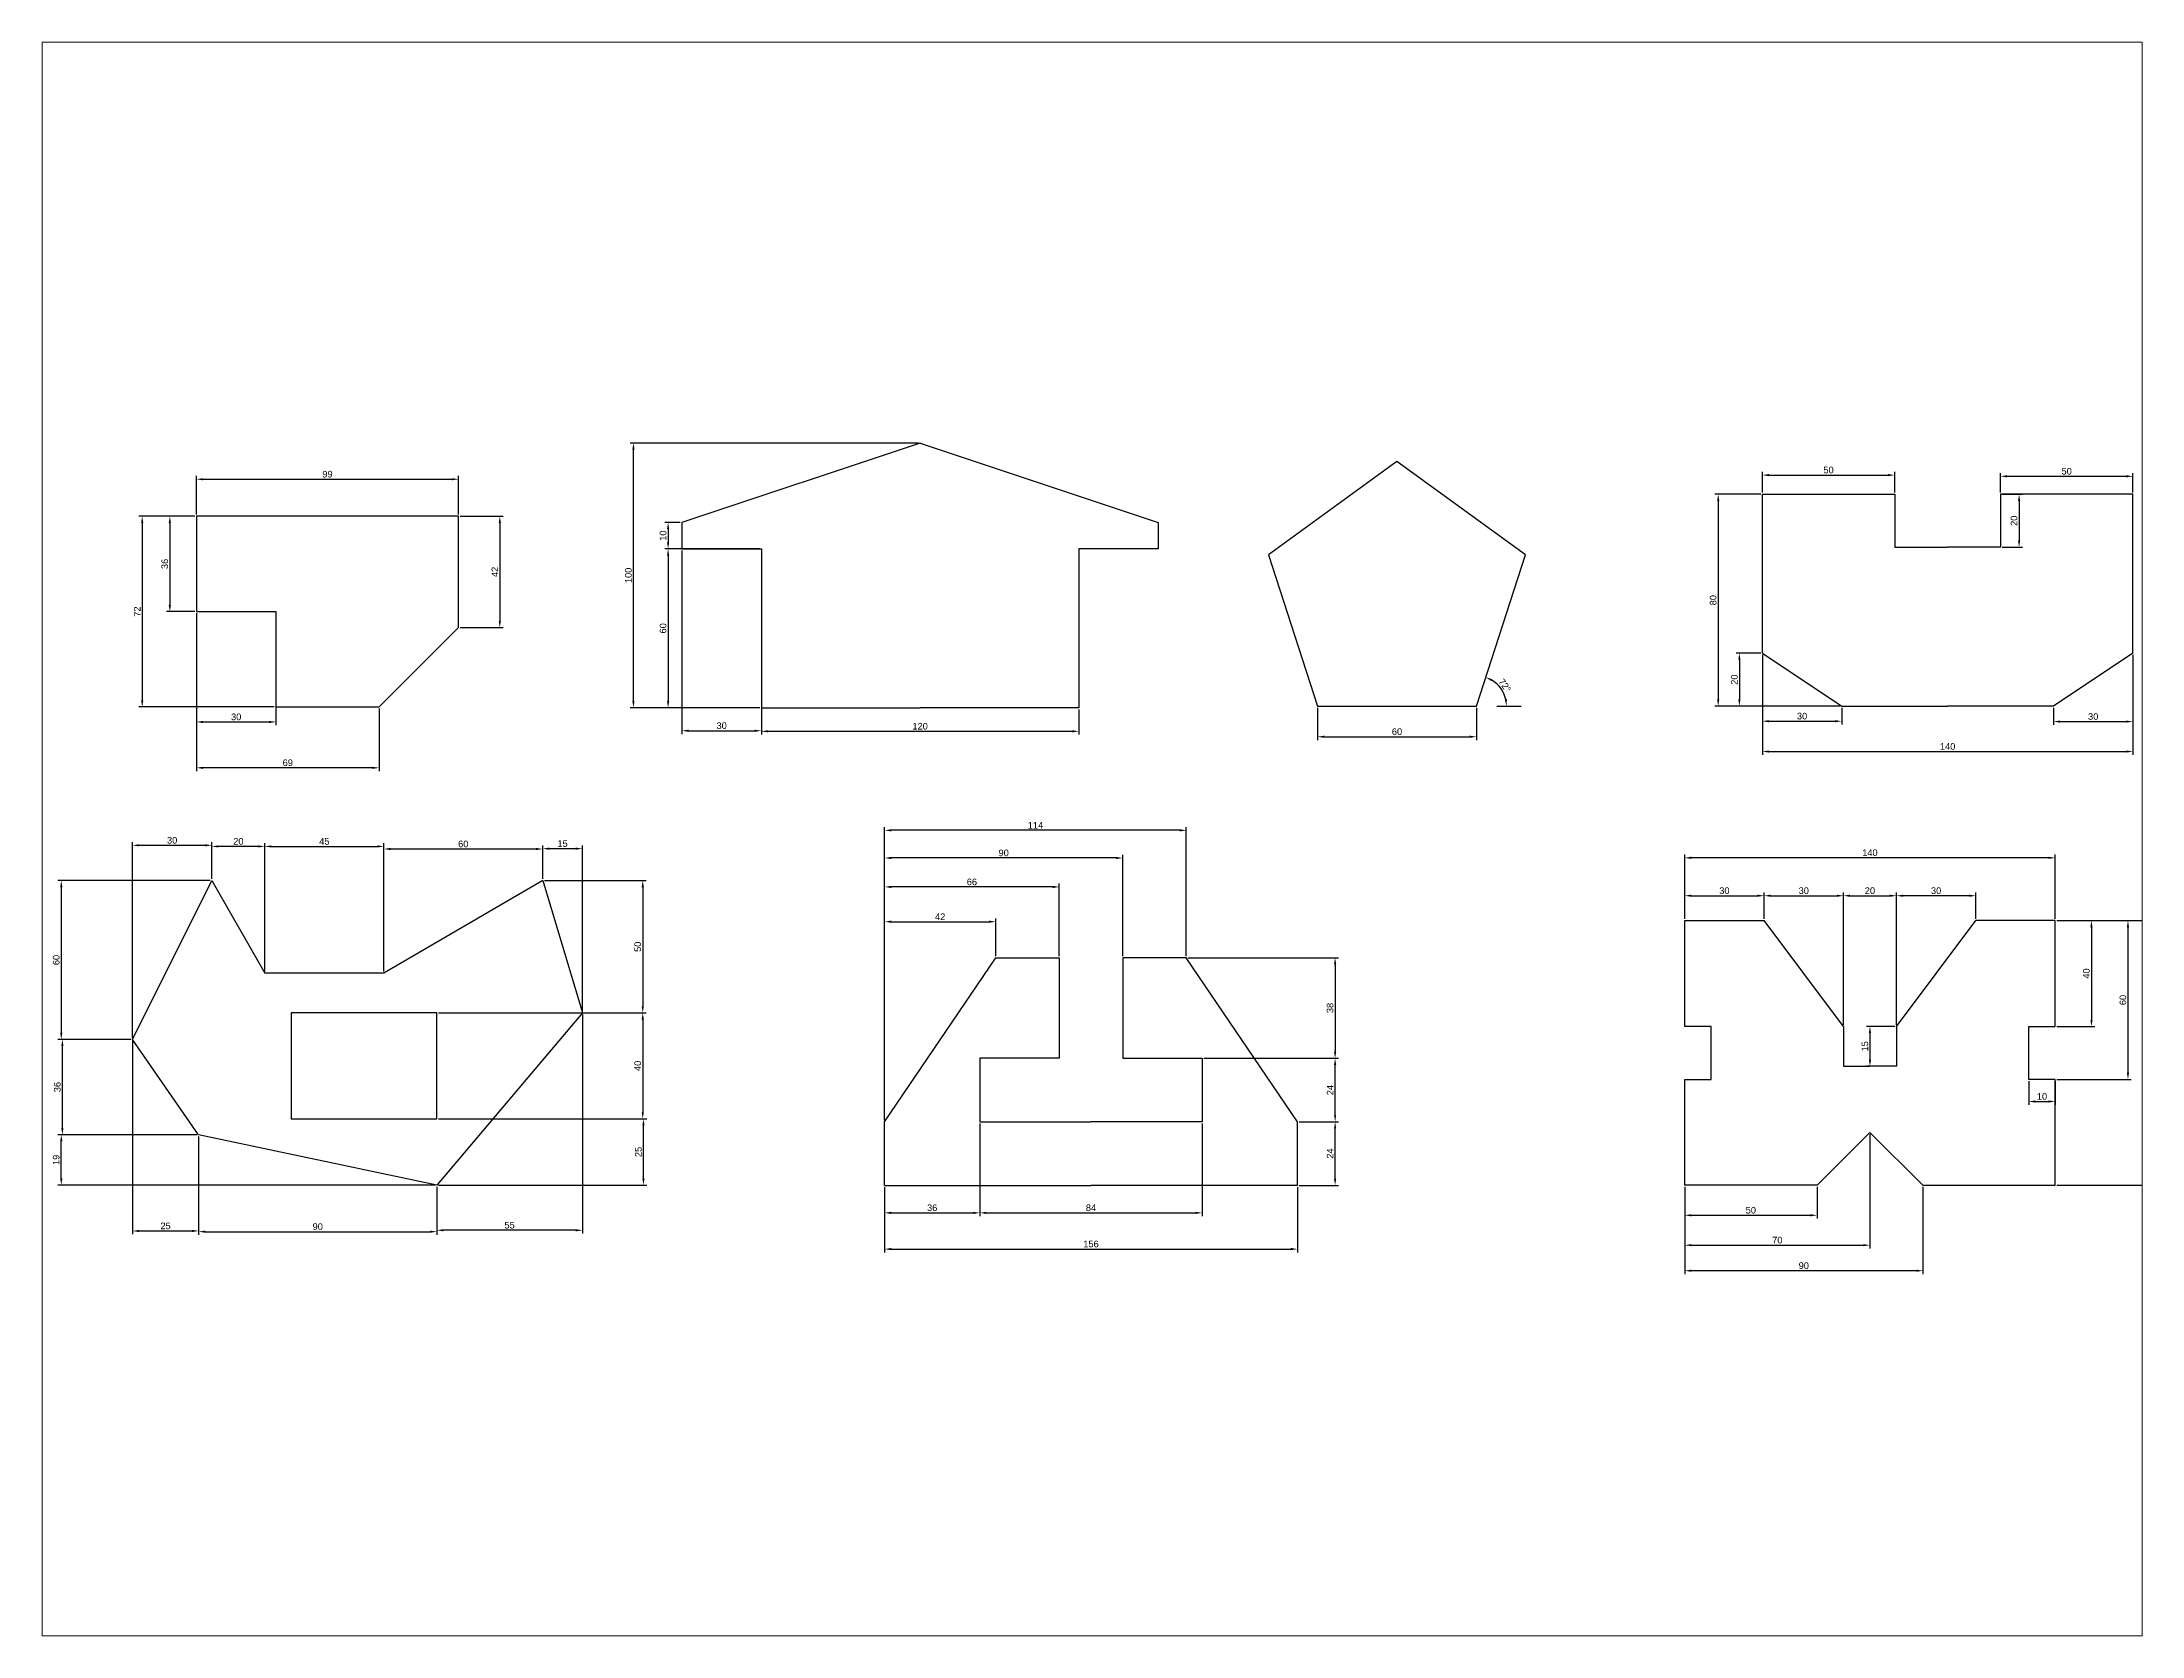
# Paper-space layout 'Layout1' of a CAD drawing. Header units: millimetres. Extents: x 26 to 231, y 20 to 176.
# The model-space entities are those that its viewports show. They can reach past a viewport. Long polylines and large blocks are cut down to what shows.
import ezdxf

# ---------------------------------------------------------------- set-up
doc = ezdxf.new("R2010")
doc.units = ezdxf.units.MM
doc.styles.get("Standard").update_dxf_attribs({"font": 'arial.ttf'})
doc.dimstyles.new('ISO-25', dxfattribs={"dimtxt": 2.5, "dimasz": 2.5, "dimexe": 1.25, "dimexo": 0.625, "dimtad": 1, "dimtxsty": 'Standard', "dimcen": 2.5, "dimadec": 0, "dimazin": 0, "dimtfac": 1, "dimtmove": 0, "dimatfit": 3, "dimfxl": 0, "dimarcsym": 0})

psp = doc.layouts.get("Layout1")

msp = doc.modelspace()

# ---------------------------------------------------------------- blocks, each defined once
blk = doc.blocks.new('*D1')
at = {"color": 0, "lineweight": -2, "transparency": 16777216}
for p, q in [((12253.92, 4802.96), (12270.16, 4802.96)), ((12268.91, 4800.46), (12268.91, 4763.46)), ((12253.92, 4760.96), (12270.16, 4760.96))]:
    blk.add_line(p, q, dxfattribs=at)
at = {"color": 0, "transparency": 16777216}
for points in [[(12268.49, 4800.46), (12269.33, 4800.46), (12268.91, 4802.96)], [(12268.49, 4763.46), (12269.33, 4763.46), (12268.91, 4760.96)]]:
    blk.add_solid(points, dxfattribs=at)
at = {"layer": 'Defpoints', "color": 0, "transparency": 16777216}
for p in [(12253.29, 4802.96), (12253.29, 4760.96), (12268.91, 4760.96)]:
    blk.add_point(p, dxfattribs=at)
at = {"color": 0, "transparency": 16777216, "insert": (12267.03, 4781.96), "char_height": 2.5, "attachment_point": 5, "rotation": 90}
blk.add_mtext('42', dxfattribs=at)
blk = doc.blocks.new('*D2')
at = {"color": 0, "lineweight": -2, "transparency": 16777216}
for p, q in [((12154.29, 4803.58), (12154.29, 4818.2)), ((12156.79, 4816.95), (12250.79, 4816.95)), ((12253.29, 4803.58), (12253.29, 4818.2))]:
    blk.add_line(p, q, dxfattribs=at)
at = {"color": 0, "transparency": 16777216}
for points in [[(12156.79, 4817.37), (12156.79, 4816.53), (12154.29, 4816.95)], [(12250.79, 4817.37), (12250.79, 4816.53), (12253.29, 4816.95)]]:
    blk.add_solid(points, dxfattribs=at)
at = {"layer": 'Defpoints', "color": 0, "transparency": 16777216}
for p in [(12253.29, 4816.95), (12154.29, 4802.96), (12253.29, 4802.96)]:
    blk.add_point(p, dxfattribs=at)
at = {"color": 0, "transparency": 16777216, "insert": (12203.79, 4818.85), "char_height": 2.5, "attachment_point": 5}
blk.add_mtext('99', dxfattribs=at)
blk = doc.blocks.new('*D3')
at = {"color": 0, "lineweight": -2, "transparency": 16777216}
for p, q in [((12153.67, 4802.96), (12142.97, 4802.96)), ((12144.22, 4800.46), (12144.22, 4769.46)), ((12153.67, 4766.96), (12142.97, 4766.96))]:
    blk.add_line(p, q, dxfattribs=at)
at = {"color": 0, "transparency": 16777216}
for points in [[(12143.8, 4800.46), (12144.63, 4800.46), (12144.22, 4802.96)], [(12143.8, 4769.46), (12144.63, 4769.46), (12144.22, 4766.96)]]:
    blk.add_solid(points, dxfattribs=at)
at = {"layer": 'Defpoints', "color": 0, "transparency": 16777216}
for p in [(12154.29, 4802.96), (12144.22, 4766.96), (12154.29, 4766.96)]:
    blk.add_point(p, dxfattribs=at)
at = {"color": 0, "transparency": 16777216, "insert": (12142.31, 4784.96), "char_height": 2.5, "attachment_point": 5, "rotation": 90}
blk.add_mtext('36', dxfattribs=at)
blk = doc.blocks.new('*D4')
at = {"color": 0, "lineweight": -2, "transparency": 16777216}
for p, q in [((12154.29, 4766.33), (12154.29, 4724.03)), ((12184.29, 4766.33), (12184.29, 4724.03)), ((12156.79, 4725.28), (12181.79, 4725.28))]:
    blk.add_line(p, q, dxfattribs=at)
at = {"color": 0, "transparency": 16777216}
for points in [[(12156.79, 4725.69), (12156.79, 4724.86), (12154.29, 4725.28)], [(12181.79, 4725.69), (12181.79, 4724.86), (12184.29, 4725.28)]]:
    blk.add_solid(points, dxfattribs=at)
at = {"layer": 'Defpoints', "color": 0, "transparency": 16777216}
for p in [(12154.29, 4766.96), (12184.29, 4766.96), (12184.29, 4725.28)]:
    blk.add_point(p, dxfattribs=at)
at = {"color": 0, "transparency": 16777216, "insert": (12169.29, 4727.18), "char_height": 2.5, "attachment_point": 5}
blk.add_mtext('30', dxfattribs=at)
blk = doc.blocks.new('*D5')
at = {"color": 0, "lineweight": -2, "transparency": 16777216}
for p, q in [((12154.29, 4766.33), (12154.29, 4706.7)), ((12223.29, 4730.33), (12223.29, 4706.7)), ((12220.79, 4707.95), (12156.79, 4707.95))]:
    blk.add_line(p, q, dxfattribs=at)
at = {"color": 0, "transparency": 16777216}
for points in [[(12156.79, 4708.36), (12156.79, 4707.53), (12154.29, 4707.95)], [(12220.79, 4708.36), (12220.79, 4707.53), (12223.29, 4707.95)]]:
    blk.add_solid(points, dxfattribs=at)
at = {"layer": 'Defpoints', "color": 0, "transparency": 16777216}
for p in [(12154.29, 4766.96), (12223.29, 4730.96), (12154.29, 4707.95)]:
    blk.add_point(p, dxfattribs=at)
at = {"color": 0, "transparency": 16777216, "insert": (12188.79, 4709.85), "char_height": 2.5, "attachment_point": 5}
blk.add_mtext('69', dxfattribs=at)
blk = doc.blocks.new('*D6')
at = {"color": 0, "lineweight": -2, "transparency": 16777216}
for p, q in [((12153.67, 4802.96), (12132.53, 4802.96)), ((12133.78, 4800.46), (12133.78, 4733.46)), ((12183.67, 4730.96), (12132.53, 4730.96))]:
    blk.add_line(p, q, dxfattribs=at)
at = {"color": 0, "transparency": 16777216}
for points in [[(12133.37, 4800.46), (12134.2, 4800.46), (12133.78, 4802.96)], [(12133.37, 4733.46), (12134.2, 4733.46), (12133.78, 4730.96)]]:
    blk.add_solid(points, dxfattribs=at)
at = {"layer": 'Defpoints', "color": 0, "transparency": 16777216}
for p in [(12154.29, 4802.96), (12133.78, 4730.96), (12184.29, 4730.96)]:
    blk.add_point(p, dxfattribs=at)
at = {"color": 0, "transparency": 16777216, "insert": (12131.9, 4766.96), "char_height": 2.5, "attachment_point": 5, "rotation": 90}
blk.add_mtext('72', dxfattribs=at)
blk = doc.blocks.new('*D7')
at = {"color": 0, "lineweight": -2, "transparency": 16777216}
for p, q in [((12337.1, 4800.64), (12331.24, 4800.64)), ((12332.49, 4798.14), (12332.49, 4793.14)), ((12337.1, 4790.64), (12331.24, 4790.64))]:
    blk.add_line(p, q, dxfattribs=at)
at = {"color": 0, "transparency": 16777216}
for points in [[(12332.08, 4798.14), (12332.91, 4798.14), (12332.49, 4800.64)], [(12332.08, 4793.14), (12332.91, 4793.14), (12332.49, 4790.64)]]:
    blk.add_solid(points, dxfattribs=at)
at = {"layer": 'Defpoints', "color": 0, "transparency": 16777216}
for p in [(12337.73, 4800.64), (12332.49, 4790.64), (12337.73, 4790.64)]:
    blk.add_point(p, dxfattribs=at)
at = {"color": 0, "transparency": 16777216, "insert": (12330.59, 4795.64), "char_height": 2.5, "attachment_point": 5, "rotation": 90}
blk.add_mtext('10', dxfattribs=at)
blk = doc.blocks.new('*D8')
at = {"color": 0, "lineweight": -2, "transparency": 16777216}
for p, q in [((12367.1, 4790.64), (12331.24, 4790.64)), ((12332.49, 4788.14), (12332.49, 4733.14)), ((12367.1, 4730.64), (12331.24, 4730.64))]:
    blk.add_line(p, q, dxfattribs=at)
at = {"color": 0, "transparency": 16777216}
for points in [[(12332.08, 4788.14), (12332.91, 4788.14), (12332.49, 4790.64)], [(12332.08, 4733.14), (12332.91, 4733.14), (12332.49, 4730.64)]]:
    blk.add_solid(points, dxfattribs=at)
at = {"layer": 'Defpoints', "color": 0, "transparency": 16777216}
for p in [(12367.73, 4790.64), (12332.49, 4730.64), (12367.73, 4730.64)]:
    blk.add_point(p, dxfattribs=at)
at = {"color": 0, "transparency": 16777216, "insert": (12330.59, 4760.64), "char_height": 2.5, "attachment_point": 5, "rotation": 90}
blk.add_mtext('60', dxfattribs=at)
blk = doc.blocks.new('*D9')
at = {"color": 0, "lineweight": -2, "transparency": 16777216}
for p, q in [((12427.1, 4830.64), (12318.15, 4830.64)), ((12319.4, 4733.14), (12319.4, 4828.14)), ((12367.1, 4730.64), (12318.15, 4730.64))]:
    blk.add_line(p, q, dxfattribs=at)
at = {"color": 0, "transparency": 16777216}
for points in [[(12318.99, 4828.14), (12319.82, 4828.14), (12319.4, 4830.64)], [(12318.99, 4733.14), (12319.82, 4733.14), (12319.4, 4730.64)]]:
    blk.add_solid(points, dxfattribs=at)
at = {"layer": 'Defpoints', "color": 0, "transparency": 16777216}
for p in [(12319.4, 4830.64), (12427.73, 4830.64), (12367.73, 4730.64)]:
    blk.add_point(p, dxfattribs=at)
at = {"color": 0, "transparency": 16777216, "insert": (12317.5, 4780.64), "char_height": 2.5, "attachment_point": 5, "rotation": 90}
blk.add_mtext('100', dxfattribs=at)
blk = doc.blocks.new('*D10')
at = {"color": 0, "lineweight": -2, "transparency": 16777216}
for p, q in [((12337.73, 4790.01), (12337.73, 4720.7)), ((12367.73, 4790.01), (12367.73, 4720.7)), ((12340.23, 4721.95), (12365.23, 4721.95))]:
    blk.add_line(p, q, dxfattribs=at)
at = {"color": 0, "transparency": 16777216}
for points in [[(12340.23, 4722.37), (12340.23, 4721.53), (12337.73, 4721.95)], [(12365.23, 4722.37), (12365.23, 4721.53), (12367.73, 4721.95)]]:
    blk.add_solid(points, dxfattribs=at)
at = {"layer": 'Defpoints', "color": 0, "transparency": 16777216}
for p in [(12337.73, 4790.64), (12367.73, 4790.64), (12367.73, 4721.95)]:
    blk.add_point(p, dxfattribs=at)
at = {"color": 0, "transparency": 16777216, "insert": (12352.73, 4723.85), "char_height": 2.5, "attachment_point": 5}
blk.add_mtext('30', dxfattribs=at)
blk = doc.blocks.new('*D11')
at = {"color": 0, "lineweight": -2, "transparency": 16777216}
for p, q in [((12367.73, 4730.01), (12367.73, 4720.49)), ((12487.73, 4730.01), (12487.73, 4720.49)), ((12370.23, 4721.74), (12485.23, 4721.74))]:
    blk.add_line(p, q, dxfattribs=at)
at = {"color": 0, "transparency": 16777216}
for points in [[(12370.23, 4722.16), (12370.23, 4721.33), (12367.73, 4721.74)], [(12485.23, 4722.16), (12485.23, 4721.33), (12487.73, 4721.74)]]:
    blk.add_solid(points, dxfattribs=at)
at = {"layer": 'Defpoints', "color": 0, "transparency": 16777216}
for p in [(12367.73, 4730.64), (12487.73, 4730.64), (12487.73, 4721.74)]:
    blk.add_point(p, dxfattribs=at)
at = {"color": 0, "transparency": 16777216, "insert": (12427.73, 4723.65), "char_height": 2.5, "attachment_point": 5}
blk.add_mtext('120', dxfattribs=at)
blk = doc.blocks.new('*D12')
at = {"color": 0, "lineweight": -2, "transparency": 16777216}
for p, q in [((12577.92, 4730.67), (12577.92, 4718.44)), ((12637.92, 4730.67), (12637.92, 4718.44)), ((12580.42, 4719.69), (12635.42, 4719.69))]:
    blk.add_line(p, q, dxfattribs=at)
at = {"color": 0, "transparency": 16777216}
for points in [[(12580.42, 4720.11), (12580.42, 4719.28), (12577.92, 4719.69)], [(12635.42, 4720.11), (12635.42, 4719.28), (12637.92, 4719.69)]]:
    blk.add_solid(points, dxfattribs=at)
at = {"layer": 'Defpoints', "color": 0, "transparency": 16777216}
for p in [(12577.92, 4731.3), (12637.92, 4731.3), (12637.92, 4719.69)]:
    blk.add_point(p, dxfattribs=at)
at = {"color": 0, "transparency": 16777216, "insert": (12607.92, 4721.59), "char_height": 2.5, "attachment_point": 5}
blk.add_mtext('60', dxfattribs=at)
blk = doc.blocks.new('*D14')
at = {"color": 0, "lineweight": -2, "transparency": 16777216}
blk.add_arc((12637.91, 4731.28), 11.41, 12.58182, 59.41818, dxfattribs=at)
at = {"color": 0, "transparency": 16777216}
for points in [[(12643.55, 4740.72), (12643.89, 4741.48), (12641.44, 4742.13)], [(12649.46, 4733.81), (12648.63, 4733.72), (12649.32, 4731.28)]]:
    blk.add_solid(points, dxfattribs=at)
at = {"layer": 'Defpoints', "color": 0, "transparency": 16777216}
for p in [(12656.46, 4788.36), (12637.92, 4731.3), (12645.59, 4731.28), (12648.33, 4735.92), (12654.9, 4731.28)]:
    blk.add_point(p, dxfattribs=at)
at = {"color": 0, "transparency": 16777216, "insert": (12648.66, 4739.09), "char_height": 2.5, "attachment_point": 5, "rotation": 306}
blk.add_mtext('72°', dxfattribs=at)
blk = doc.blocks.new('*D15')
at = {"color": 0, "lineweight": -2, "transparency": 16777216}
for p, q in [((12745.98, 4811.89), (12745.98, 4819.77)), ((12748.48, 4818.52), (12793.48, 4818.52)), ((12795.98, 4811.89), (12795.98, 4819.77))]:
    blk.add_line(p, q, dxfattribs=at)
at = {"color": 0, "transparency": 16777216}
for points in [[(12748.48, 4818.94), (12748.48, 4818.1), (12745.98, 4818.52)], [(12793.48, 4818.94), (12793.48, 4818.1), (12795.98, 4818.52)]]:
    blk.add_solid(points, dxfattribs=at)
at = {"layer": 'Defpoints', "color": 0, "transparency": 16777216}
for p in [(12795.98, 4818.52), (12745.98, 4811.27), (12795.98, 4811.27)]:
    blk.add_point(p, dxfattribs=at)
at = {"color": 0, "transparency": 16777216, "insert": (12770.98, 4820.42), "char_height": 2.5, "attachment_point": 5}
blk.add_mtext('50', dxfattribs=at)
blk = doc.blocks.new('*D16')
at = {"color": 0, "lineweight": -2, "transparency": 16777216}
for p, q in [((12835.98, 4811.89), (12835.98, 4819.31)), ((12838.48, 4818.06), (12883.48, 4818.06)), ((12885.98, 4811.89), (12885.98, 4819.31))]:
    blk.add_line(p, q, dxfattribs=at)
at = {"color": 0, "transparency": 16777216}
for points in [[(12838.48, 4818.48), (12838.48, 4817.65), (12835.98, 4818.06)], [(12883.48, 4818.48), (12883.48, 4817.65), (12885.98, 4818.06)]]:
    blk.add_solid(points, dxfattribs=at)
at = {"layer": 'Defpoints', "color": 0, "transparency": 16777216}
for p in [(12885.98, 4818.06), (12835.98, 4811.27), (12885.98, 4811.27)]:
    blk.add_point(p, dxfattribs=at)
at = {"color": 0, "transparency": 16777216, "insert": (12860.98, 4819.96), "char_height": 2.5, "attachment_point": 5}
blk.add_mtext('50', dxfattribs=at)
blk = doc.blocks.new('*D17')
at = {"color": 0, "lineweight": -2, "transparency": 16777216}
for p, q in [((12745.36, 4811.27), (12728.04, 4811.27)), ((12729.29, 4808.77), (12729.29, 4733.77)), ((12775.36, 4731.27), (12728.04, 4731.27))]:
    blk.add_line(p, q, dxfattribs=at)
at = {"color": 0, "transparency": 16777216}
for points in [[(12728.88, 4808.77), (12729.71, 4808.77), (12729.29, 4811.27)], [(12728.88, 4733.77), (12729.71, 4733.77), (12729.29, 4731.27)]]:
    blk.add_solid(points, dxfattribs=at)
at = {"layer": 'Defpoints', "color": 0, "transparency": 16777216}
for p in [(12745.98, 4811.27), (12729.29, 4731.27), (12775.98, 4731.27)]:
    blk.add_point(p, dxfattribs=at)
at = {"color": 0, "transparency": 16777216, "insert": (12727.39, 4771.27), "char_height": 2.5, "attachment_point": 5, "rotation": 90}
blk.add_mtext('80', dxfattribs=at)
blk = doc.blocks.new('*D18')
at = {"color": 0, "lineweight": -2, "transparency": 16777216}
for p, q in [((12745.36, 4751.27), (12736.05, 4751.27)), ((12737.3, 4748.77), (12737.3, 4733.77)), ((12775.36, 4731.27), (12736.05, 4731.27))]:
    blk.add_line(p, q, dxfattribs=at)
at = {"color": 0, "transparency": 16777216}
for points in [[(12736.88, 4748.77), (12737.71, 4748.77), (12737.3, 4751.27)], [(12736.88, 4733.77), (12737.71, 4733.77), (12737.3, 4731.27)]]:
    blk.add_solid(points, dxfattribs=at)
at = {"layer": 'Defpoints', "color": 0, "transparency": 16777216}
for p in [(12745.98, 4751.27), (12737.3, 4731.27), (12775.98, 4731.27)]:
    blk.add_point(p, dxfattribs=at)
at = {"color": 0, "transparency": 16777216, "insert": (12735.39, 4741.27), "char_height": 2.5, "attachment_point": 5, "rotation": 90}
blk.add_mtext('20', dxfattribs=at)
blk = doc.blocks.new('*D19')
at = {"color": 0, "lineweight": -2, "transparency": 16777216}
for p, q in [((12745.98, 4750.64), (12745.98, 4724.31)), ((12775.98, 4730.64), (12775.98, 4724.31)), ((12748.48, 4725.56), (12773.48, 4725.56))]:
    blk.add_line(p, q, dxfattribs=at)
at = {"color": 0, "transparency": 16777216}
for points in [[(12748.48, 4725.97), (12748.48, 4725.14), (12745.98, 4725.56)], [(12773.48, 4725.97), (12773.48, 4725.14), (12775.98, 4725.56)]]:
    blk.add_solid(points, dxfattribs=at)
at = {"layer": 'Defpoints', "color": 0, "transparency": 16777216}
for p in [(12745.98, 4751.27), (12775.98, 4731.27), (12775.98, 4725.56)]:
    blk.add_point(p, dxfattribs=at)
at = {"color": 0, "transparency": 16777216, "insert": (12760.98, 4727.46), "char_height": 2.5, "attachment_point": 5}
blk.add_mtext('30', dxfattribs=at)
blk = doc.blocks.new('*D20')
at = {"color": 0, "lineweight": -2, "transparency": 16777216}
for p, q in [((12885.98, 4750.64), (12885.98, 4724.16)), ((12855.98, 4730.64), (12855.98, 4724.16)), ((12858.48, 4725.41), (12883.48, 4725.41))]:
    blk.add_line(p, q, dxfattribs=at)
at = {"color": 0, "transparency": 16777216}
for points in [[(12858.48, 4725.83), (12858.48, 4725), (12855.98, 4725.41)], [(12883.48, 4725.83), (12883.48, 4725), (12885.98, 4725.41)]]:
    blk.add_solid(points, dxfattribs=at)
at = {"layer": 'Defpoints', "color": 0, "transparency": 16777216}
for p in [(12885.98, 4751.27), (12855.98, 4731.27), (12885.98, 4725.41)]:
    blk.add_point(p, dxfattribs=at)
at = {"color": 0, "transparency": 16777216, "insert": (12870.98, 4727.32), "char_height": 2.5, "attachment_point": 5}
blk.add_mtext('30', dxfattribs=at)
blk = doc.blocks.new('*D21')
at = {"color": 0, "lineweight": -2, "transparency": 16777216}
for p, q in [((12836.61, 4811.27), (12844.24, 4811.27)), ((12842.99, 4808.77), (12842.99, 4793.77)), ((12836.61, 4791.27), (12844.24, 4791.27))]:
    blk.add_line(p, q, dxfattribs=at)
at = {"color": 0, "transparency": 16777216}
for points in [[(12842.58, 4808.77), (12843.41, 4808.77), (12842.99, 4811.27)], [(12842.58, 4793.77), (12843.41, 4793.77), (12842.99, 4791.27)]]:
    blk.add_solid(points, dxfattribs=at)
at = {"layer": 'Defpoints', "color": 0, "transparency": 16777216}
for p in [(12835.98, 4811.27), (12835.98, 4791.27), (12842.99, 4791.27)]:
    blk.add_point(p, dxfattribs=at)
at = {"color": 0, "transparency": 16777216, "insert": (12841.09, 4801.27), "char_height": 2.5, "attachment_point": 5, "rotation": 90}
blk.add_mtext('20', dxfattribs=at)
blk = doc.blocks.new('*D22')
at = {"color": 0, "lineweight": -2, "transparency": 16777216}
for p, q in [((12745.98, 4750.64), (12745.98, 4712.86)), ((12885.98, 4750.64), (12885.98, 4712.86)), ((12748.48, 4714.11), (12883.48, 4714.11))]:
    blk.add_line(p, q, dxfattribs=at)
at = {"color": 0, "transparency": 16777216}
for points in [[(12748.48, 4714.52), (12748.48, 4713.69), (12745.98, 4714.11)], [(12883.48, 4714.52), (12883.48, 4713.69), (12885.98, 4714.11)]]:
    blk.add_solid(points, dxfattribs=at)
at = {"layer": 'Defpoints', "color": 0, "transparency": 16777216}
for p in [(12745.98, 4751.27), (12885.98, 4751.27), (12885.98, 4714.11)]:
    blk.add_point(p, dxfattribs=at)
at = {"color": 0, "transparency": 16777216, "insert": (12815.98, 4716.01), "char_height": 2.5, "attachment_point": 5}
blk.add_mtext('140', dxfattribs=at)
blk = doc.blocks.new('*D23')
at = {"color": 0, "lineweight": -2, "transparency": 16777216}
for p, q in [((12130.1, 4605.98), (12130.1, 4679.93)), ((12132.6, 4678.68), (12157.6, 4678.68)), ((12160.1, 4665.98), (12160.1, 4679.93))]:
    blk.add_line(p, q, dxfattribs=at)
at = {"color": 0, "transparency": 16777216}
for points in [[(12132.6, 4679.1), (12132.6, 4678.26), (12130.1, 4678.68)], [(12157.6, 4679.1), (12157.6, 4678.26), (12160.1, 4678.68)]]:
    blk.add_solid(points, dxfattribs=at)
at = {"layer": 'Defpoints', "color": 0, "transparency": 16777216}
for p in [(12160.1, 4678.68), (12160.1, 4665.36), (12130.1, 4605.36)]:
    blk.add_point(p, dxfattribs=at)
at = {"color": 0, "transparency": 16777216, "insert": (12145.1, 4680.58), "char_height": 2.5, "attachment_point": 5}
blk.add_mtext('30', dxfattribs=at)
blk = doc.blocks.new('*D24')
at = {"color": 0, "lineweight": -2, "transparency": 16777216}
for p, q in [((12160.1, 4665.98), (12160.1, 4679.51)), ((12177.6, 4678.26), (12162.6, 4678.26)), ((12180.1, 4630.98), (12180.1, 4679.51))]:
    blk.add_line(p, q, dxfattribs=at)
at = {"color": 0, "transparency": 16777216}
for points in [[(12162.6, 4678.67), (12162.6, 4677.84), (12160.1, 4678.26)], [(12177.6, 4678.67), (12177.6, 4677.84), (12180.1, 4678.26)]]:
    blk.add_solid(points, dxfattribs=at)
at = {"layer": 'Defpoints', "color": 0, "transparency": 16777216}
for p in [(12160.1, 4678.26), (12160.1, 4665.36), (12180.1, 4630.36)]:
    blk.add_point(p, dxfattribs=at)
at = {"color": 0, "transparency": 16777216, "insert": (12170.1, 4680.16), "char_height": 2.5, "attachment_point": 5}
blk.add_mtext('20', dxfattribs=at)
blk = doc.blocks.new('*D25')
at = {"color": 0, "lineweight": -2, "transparency": 16777216}
for p, q in [((12180.1, 4630.98), (12180.1, 4679.51)), ((12182.6, 4678.26), (12222.6, 4678.26)), ((12225.1, 4630.98), (12225.1, 4679.51))]:
    blk.add_line(p, q, dxfattribs=at)
at = {"color": 0, "transparency": 16777216}
for points in [[(12182.6, 4678.67), (12182.6, 4677.84), (12180.1, 4678.26)], [(12222.6, 4678.67), (12222.6, 4677.84), (12225.1, 4678.26)]]:
    blk.add_solid(points, dxfattribs=at)
at = {"layer": 'Defpoints', "color": 0, "transparency": 16777216}
for p in [(12225.1, 4678.26), (12180.1, 4630.36), (12225.1, 4630.36)]:
    blk.add_point(p, dxfattribs=at)
at = {"color": 0, "transparency": 16777216, "insert": (12202.6, 4680.15), "char_height": 2.5, "attachment_point": 5}
blk.add_mtext('45', dxfattribs=at)
blk = doc.blocks.new('*D26')
at = {"color": 0, "lineweight": -2, "transparency": 16777216}
for p, q in [((12225.1, 4630.98), (12225.1, 4678.54)), ((12227.6, 4677.29), (12282.6, 4677.29)), ((12285.1, 4665.98), (12285.1, 4678.54))]:
    blk.add_line(p, q, dxfattribs=at)
at = {"color": 0, "transparency": 16777216}
for points in [[(12227.6, 4677.71), (12227.6, 4676.88), (12225.1, 4677.29)], [(12282.6, 4677.71), (12282.6, 4676.88), (12285.1, 4677.29)]]:
    blk.add_solid(points, dxfattribs=at)
at = {"layer": 'Defpoints', "color": 0, "transparency": 16777216}
for p in [(12285.1, 4677.29), (12285.1, 4665.36), (12225.1, 4630.36)]:
    blk.add_point(p, dxfattribs=at)
at = {"color": 0, "transparency": 16777216, "insert": (12255.1, 4679.19), "char_height": 2.5, "attachment_point": 5}
blk.add_mtext('60', dxfattribs=at)
blk = doc.blocks.new('*D27')
at = {"color": 0, "lineweight": -2, "transparency": 16777216}
for p, q in [((12285.1, 4665.98), (12285.1, 4678.66)), ((12297.6, 4677.41), (12287.6, 4677.41)), ((12300.1, 4615.98), (12300.1, 4678.66))]:
    blk.add_line(p, q, dxfattribs=at)
at = {"color": 0, "transparency": 16777216}
for points in [[(12287.6, 4677.83), (12287.6, 4676.99), (12285.1, 4677.41)], [(12297.6, 4677.83), (12297.6, 4676.99), (12300.1, 4677.41)]]:
    blk.add_solid(points, dxfattribs=at)
at = {"layer": 'Defpoints', "color": 0, "transparency": 16777216}
for p in [(12285.1, 4677.41), (12285.1, 4665.36), (12300.1, 4615.36)]:
    blk.add_point(p, dxfattribs=at)
at = {"color": 0, "transparency": 16777216, "insert": (12292.6, 4679.31), "char_height": 2.5, "attachment_point": 5}
blk.add_mtext('15', dxfattribs=at)
blk = doc.blocks.new('*D28')
at = {"color": 0, "lineweight": -2, "transparency": 16777216}
for p, q in [((12159.48, 4665.36), (12101.94, 4665.36)), ((12103.19, 4662.86), (12103.19, 4607.86)), ((12129.48, 4605.36), (12101.94, 4605.36))]:
    blk.add_line(p, q, dxfattribs=at)
at = {"color": 0, "transparency": 16777216}
for points in [[(12102.78, 4662.86), (12103.61, 4662.86), (12103.19, 4665.36)], [(12102.78, 4607.86), (12103.61, 4607.86), (12103.19, 4605.36)]]:
    blk.add_solid(points, dxfattribs=at)
at = {"layer": 'Defpoints', "color": 0, "transparency": 16777216}
for p in [(12160.1, 4665.36), (12103.19, 4605.36), (12130.1, 4605.36)]:
    blk.add_point(p, dxfattribs=at)
at = {"color": 0, "transparency": 16777216, "insert": (12101.29, 4635.36), "char_height": 2.5, "attachment_point": 5, "rotation": 90}
blk.add_mtext('60', dxfattribs=at)
blk = doc.blocks.new('*D29')
at = {"color": 0, "lineweight": -2, "transparency": 16777216}
for p, q in [((12129.48, 4605.36), (12102.37, 4605.36)), ((12103.62, 4571.86), (12103.62, 4602.86)), ((12154.48, 4569.36), (12102.37, 4569.36))]:
    blk.add_line(p, q, dxfattribs=at)
at = {"color": 0, "transparency": 16777216}
for points in [[(12103.2, 4602.86), (12104.03, 4602.86), (12103.62, 4605.36)], [(12103.2, 4571.86), (12104.03, 4571.86), (12103.62, 4569.36)]]:
    blk.add_solid(points, dxfattribs=at)
at = {"layer": 'Defpoints', "color": 0, "transparency": 16777216}
for p in [(12103.62, 4605.36), (12130.1, 4605.36), (12155.1, 4569.36)]:
    blk.add_point(p, dxfattribs=at)
at = {"color": 0, "transparency": 16777216, "insert": (12101.71, 4587.36), "char_height": 2.5, "attachment_point": 5, "rotation": 90}
blk.add_mtext('36', dxfattribs=at)
blk = doc.blocks.new('*D30')
at = {"color": 0, "lineweight": -2, "transparency": 16777216}
for p, q in [((12154.48, 4569.36), (12101.94, 4569.36)), ((12103.19, 4552.86), (12103.19, 4566.86)), ((12244.48, 4550.36), (12101.94, 4550.36))]:
    blk.add_line(p, q, dxfattribs=at)
at = {"color": 0, "transparency": 16777216}
for points in [[(12102.78, 4566.86), (12103.61, 4566.86), (12103.19, 4569.36)], [(12102.78, 4552.86), (12103.61, 4552.86), (12103.19, 4550.36)]]:
    blk.add_solid(points, dxfattribs=at)
at = {"layer": 'Defpoints', "color": 0, "transparency": 16777216}
for p in [(12103.19, 4569.36), (12155.1, 4569.36), (12245.1, 4550.36)]:
    blk.add_point(p, dxfattribs=at)
at = {"color": 0, "transparency": 16777216, "insert": (12101.29, 4559.86), "char_height": 2.5, "attachment_point": 5, "rotation": 90}
blk.add_mtext('19', dxfattribs=at)
blk = doc.blocks.new('*D31')
at = {"color": 0, "lineweight": -2, "transparency": 16777216}
for p, q in [((12130.1, 4604.73), (12130.1, 4531.76)), ((12155.1, 4568.73), (12155.1, 4531.76)), ((12132.6, 4533.01), (12152.6, 4533.01))]:
    blk.add_line(p, q, dxfattribs=at)
at = {"color": 0, "transparency": 16777216}
for points in [[(12132.6, 4533.43), (12132.6, 4532.59), (12130.1, 4533.01)], [(12152.6, 4533.43), (12152.6, 4532.59), (12155.1, 4533.01)]]:
    blk.add_solid(points, dxfattribs=at)
at = {"layer": 'Defpoints', "color": 0, "transparency": 16777216}
for p in [(12130.1, 4605.36), (12155.1, 4569.36), (12155.1, 4533.01)]:
    blk.add_point(p, dxfattribs=at)
at = {"color": 0, "transparency": 16777216, "insert": (12142.6, 4534.91), "char_height": 2.5, "attachment_point": 5}
blk.add_mtext('25', dxfattribs=at)
blk = doc.blocks.new('*D32')
at = {"color": 0, "lineweight": -2, "transparency": 16777216}
for p, q in [((12155.1, 4568.73), (12155.1, 4531.49)), ((12245.1, 4549.73), (12245.1, 4531.49)), ((12157.6, 4532.74), (12242.6, 4532.74))]:
    blk.add_line(p, q, dxfattribs=at)
at = {"color": 0, "transparency": 16777216}
for points in [[(12157.6, 4533.16), (12157.6, 4532.33), (12155.1, 4532.74)], [(12242.6, 4533.16), (12242.6, 4532.33), (12245.1, 4532.74)]]:
    blk.add_solid(points, dxfattribs=at)
at = {"layer": 'Defpoints', "color": 0, "transparency": 16777216}
for p in [(12155.1, 4569.36), (12245.1, 4550.36), (12245.1, 4532.74)]:
    blk.add_point(p, dxfattribs=at)
at = {"color": 0, "transparency": 16777216, "insert": (12200.1, 4534.64), "char_height": 2.5, "attachment_point": 5}
blk.add_mtext('90', dxfattribs=at)
blk = doc.blocks.new('*D33')
at = {"color": 0, "lineweight": -2, "transparency": 16777216}
for p, q in [((12300.1, 4614.73), (12300.1, 4532.03)), ((12245.1, 4549.73), (12245.1, 4532.03)), ((12297.6, 4533.28), (12247.6, 4533.28))]:
    blk.add_line(p, q, dxfattribs=at)
at = {"color": 0, "transparency": 16777216}
for points in [[(12247.6, 4533.69), (12247.6, 4532.86), (12245.1, 4533.28)], [(12297.6, 4533.69), (12297.6, 4532.86), (12300.1, 4533.28)]]:
    blk.add_solid(points, dxfattribs=at)
at = {"layer": 'Defpoints', "color": 0, "transparency": 16777216}
for p in [(12300.1, 4615.36), (12245.1, 4550.36), (12245.1, 4533.28)]:
    blk.add_point(p, dxfattribs=at)
at = {"color": 0, "transparency": 16777216, "insert": (12272.6, 4535.17), "char_height": 2.5, "attachment_point": 5}
blk.add_mtext('55', dxfattribs=at)
blk = doc.blocks.new('*D34')
at = {"color": 0, "lineweight": -2, "transparency": 16777216}
for p, q in [((12245.73, 4615.36), (12324.17, 4615.36)), ((12322.92, 4612.86), (12322.92, 4577.86)), ((12245.73, 4575.36), (12324.17, 4575.36))]:
    blk.add_line(p, q, dxfattribs=at)
at = {"color": 0, "transparency": 16777216}
for points in [[(12322.5, 4612.86), (12323.33, 4612.86), (12322.92, 4615.36)], [(12322.5, 4577.86), (12323.33, 4577.86), (12322.92, 4575.36)]]:
    blk.add_solid(points, dxfattribs=at)
at = {"layer": 'Defpoints', "color": 0, "transparency": 16777216}
for p in [(12245.1, 4615.36), (12245.1, 4575.36), (12322.92, 4575.36)]:
    blk.add_point(p, dxfattribs=at)
at = {"color": 0, "transparency": 16777216, "insert": (12321.02, 4595.36), "char_height": 2.5, "attachment_point": 5, "rotation": 90}
blk.add_mtext('40', dxfattribs=at)
blk = doc.blocks.new('*D35')
at = {"color": 0, "lineweight": -2, "transparency": 16777216}
for p, q in [((12245.73, 4575.36), (12324.44, 4575.36)), ((12323.19, 4552.86), (12323.19, 4572.86)), ((12245.73, 4550.36), (12324.44, 4550.36))]:
    blk.add_line(p, q, dxfattribs=at)
at = {"color": 0, "transparency": 16777216}
for points in [[(12322.77, 4572.86), (12323.6, 4572.86), (12323.19, 4575.36)], [(12322.77, 4552.86), (12323.6, 4552.86), (12323.19, 4550.36)]]:
    blk.add_solid(points, dxfattribs=at)
at = {"layer": 'Defpoints', "color": 0, "transparency": 16777216}
for p in [(12245.1, 4575.36), (12323.19, 4575.36), (12245.1, 4550.36)]:
    blk.add_point(p, dxfattribs=at)
at = {"color": 0, "transparency": 16777216, "insert": (12321.28, 4562.86), "char_height": 2.5, "attachment_point": 5, "rotation": 90}
blk.add_mtext('25', dxfattribs=at)
blk = doc.blocks.new('*D36')
at = {"color": 0, "lineweight": -2, "transparency": 16777216}
for p, q in [((12285.73, 4665.36), (12324.17, 4665.36)), ((12322.92, 4662.86), (12322.92, 4617.86)), ((12300.73, 4615.36), (12324.17, 4615.36))]:
    blk.add_line(p, q, dxfattribs=at)
at = {"color": 0, "transparency": 16777216}
for points in [[(12322.5, 4662.86), (12323.33, 4662.86), (12322.92, 4665.36)], [(12322.5, 4617.86), (12323.33, 4617.86), (12322.92, 4615.36)]]:
    blk.add_solid(points, dxfattribs=at)
at = {"layer": 'Defpoints', "color": 0, "transparency": 16777216}
for p in [(12285.1, 4665.36), (12300.1, 4615.36), (12322.92, 4615.36)]:
    blk.add_point(p, dxfattribs=at)
at = {"color": 0, "transparency": 16777216, "insert": (12321.02, 4640.36), "char_height": 2.5, "attachment_point": 5, "rotation": 90}
blk.add_mtext('50', dxfattribs=at)
blk = doc.blocks.new('*D37')
at = {"color": 0, "lineweight": -2, "transparency": 16777216}
for p, q in [((12450.29, 4573.6), (12450.29, 4538.6)), ((12414.29, 4549.6), (12414.29, 4538.6)), ((12416.79, 4539.85), (12447.79, 4539.85))]:
    blk.add_line(p, q, dxfattribs=at)
at = {"color": 0, "transparency": 16777216}
for points in [[(12416.79, 4540.26), (12416.79, 4539.43), (12414.29, 4539.85)], [(12447.79, 4540.26), (12447.79, 4539.43), (12450.29, 4539.85)]]:
    blk.add_solid(points, dxfattribs=at)
at = {"layer": 'Defpoints', "color": 0, "transparency": 16777216}
for p in [(12450.29, 4574.23), (12414.29, 4550.23), (12450.29, 4539.85)]:
    blk.add_point(p, dxfattribs=at)
at = {"color": 0, "transparency": 16777216, "insert": (12432.29, 4541.75), "char_height": 2.5, "attachment_point": 5}
blk.add_mtext('36', dxfattribs=at)
blk = doc.blocks.new('*D38')
at = {"color": 0, "lineweight": -2, "transparency": 16777216}
for p, q in [((12450.29, 4573.6), (12450.29, 4538.6)), ((12534.29, 4573.6), (12534.29, 4538.6)), ((12452.79, 4539.85), (12531.79, 4539.85))]:
    blk.add_line(p, q, dxfattribs=at)
at = {"color": 0, "transparency": 16777216}
for points in [[(12452.79, 4540.26), (12452.79, 4539.43), (12450.29, 4539.85)], [(12531.79, 4540.26), (12531.79, 4539.43), (12534.29, 4539.85)]]:
    blk.add_solid(points, dxfattribs=at)
at = {"layer": 'Defpoints', "color": 0, "transparency": 16777216}
for p in [(12450.29, 4574.23), (12534.29, 4574.23), (12534.29, 4539.85)]:
    blk.add_point(p, dxfattribs=at)
at = {"color": 0, "transparency": 16777216, "insert": (12492.29, 4541.75), "char_height": 2.5, "attachment_point": 5}
blk.add_mtext('84', dxfattribs=at)
blk = doc.blocks.new('*D39')
at = {"color": 0, "lineweight": -2, "transparency": 16777216}
for p, q in [((12414.29, 4549.6), (12414.29, 4524.92)), ((12570.29, 4549.6), (12570.29, 4524.92)), ((12416.79, 4526.17), (12567.79, 4526.17))]:
    blk.add_line(p, q, dxfattribs=at)
at = {"color": 0, "transparency": 16777216}
for points in [[(12416.79, 4526.59), (12416.79, 4525.75), (12414.29, 4526.17)], [(12567.79, 4526.59), (12567.79, 4525.75), (12570.29, 4526.17)]]:
    blk.add_solid(points, dxfattribs=at)
at = {"layer": 'Defpoints', "color": 0, "transparency": 16777216}
for p in [(12414.29, 4550.23), (12570.29, 4550.23), (12570.29, 4526.17)]:
    blk.add_point(p, dxfattribs=at)
at = {"color": 0, "transparency": 16777216, "insert": (12492.29, 4528.07), "char_height": 2.5, "attachment_point": 5}
blk.add_mtext('156', dxfattribs=at)
blk = doc.blocks.new('*D40')
at = {"color": 0, "lineweight": -2, "transparency": 16777216}
for p, q in [((12414.29, 4574.85), (12414.29, 4651.07)), ((12456.29, 4636.85), (12456.29, 4651.07)), ((12416.79, 4649.82), (12453.79, 4649.82))]:
    blk.add_line(p, q, dxfattribs=at)
at = {"color": 0, "transparency": 16777216}
for points in [[(12416.79, 4650.24), (12416.79, 4649.4), (12414.29, 4649.82)], [(12453.79, 4650.24), (12453.79, 4649.4), (12456.29, 4649.82)]]:
    blk.add_solid(points, dxfattribs=at)
at = {"layer": 'Defpoints', "color": 0, "transparency": 16777216}
for p in [(12456.29, 4649.82), (12456.29, 4636.23), (12414.29, 4574.23)]:
    blk.add_point(p, dxfattribs=at)
at = {"color": 0, "transparency": 16777216, "insert": (12435.29, 4651.7), "char_height": 2.5, "attachment_point": 5}
blk.add_mtext('42', dxfattribs=at)
blk = doc.blocks.new('*D41')
at = {"color": 0, "lineweight": -2, "transparency": 16777216}
for p, q in [((12414.29, 4574.85), (12414.29, 4664.2)), ((12477.79, 4662.95), (12416.79, 4662.95)), ((12480.29, 4636.85), (12480.29, 4664.2))]:
    blk.add_line(p, q, dxfattribs=at)
at = {"color": 0, "transparency": 16777216}
for points in [[(12416.79, 4663.37), (12416.79, 4662.54), (12414.29, 4662.95)], [(12477.79, 4663.37), (12477.79, 4662.54), (12480.29, 4662.95)]]:
    blk.add_solid(points, dxfattribs=at)
at = {"layer": 'Defpoints', "color": 0, "transparency": 16777216}
for p in [(12414.29, 4662.95), (12480.29, 4636.23), (12414.29, 4574.23)]:
    blk.add_point(p, dxfattribs=at)
at = {"color": 0, "transparency": 16777216, "insert": (12447.29, 4664.85), "char_height": 2.5, "attachment_point": 5}
blk.add_mtext('66', dxfattribs=at)
blk = doc.blocks.new('*D42')
at = {"color": 0, "lineweight": -2, "transparency": 16777216}
for p, q in [((12414.29, 4574.85), (12414.29, 4675.14)), ((12501.79, 4673.89), (12416.79, 4673.89)), ((12504.29, 4636.85), (12504.29, 4675.14))]:
    blk.add_line(p, q, dxfattribs=at)
at = {"color": 0, "transparency": 16777216}
for points in [[(12416.79, 4674.31), (12416.79, 4673.48), (12414.29, 4673.89)], [(12501.79, 4674.31), (12501.79, 4673.48), (12504.29, 4673.89)]]:
    blk.add_solid(points, dxfattribs=at)
at = {"layer": 'Defpoints', "color": 0, "transparency": 16777216}
for p in [(12414.29, 4673.89), (12504.29, 4636.23), (12414.29, 4574.23)]:
    blk.add_point(p, dxfattribs=at)
at = {"color": 0, "transparency": 16777216, "insert": (12459.29, 4675.8), "char_height": 2.5, "attachment_point": 5}
blk.add_mtext('90', dxfattribs=at)
blk = doc.blocks.new('*D43')
at = {"color": 0, "lineweight": -2, "transparency": 16777216}
for p, q in [((12414.29, 4574.85), (12414.29, 4685.59)), ((12525.79, 4684.34), (12416.79, 4684.34)), ((12528.29, 4636.85), (12528.29, 4685.59))]:
    blk.add_line(p, q, dxfattribs=at)
at = {"color": 0, "transparency": 16777216}
for points in [[(12416.79, 4684.75), (12416.79, 4683.92), (12414.29, 4684.34)], [(12525.79, 4684.75), (12525.79, 4683.92), (12528.29, 4684.34)]]:
    blk.add_solid(points, dxfattribs=at)
at = {"layer": 'Defpoints', "color": 0, "transparency": 16777216}
for p in [(12414.29, 4684.34), (12528.29, 4636.23), (12414.29, 4574.23)]:
    blk.add_point(p, dxfattribs=at)
at = {"color": 0, "transparency": 16777216, "insert": (12471.29, 4686.22), "char_height": 2.5, "attachment_point": 5}
blk.add_mtext('114', dxfattribs=at)
blk = doc.blocks.new('*D44')
at = {"color": 0, "lineweight": -2, "transparency": 16777216}
for p, q in [((12570.92, 4574.23), (12585.79, 4574.23)), ((12584.54, 4552.73), (12584.54, 4571.73)), ((12570.92, 4550.23), (12585.79, 4550.23))]:
    blk.add_line(p, q, dxfattribs=at)
at = {"color": 0, "transparency": 16777216}
for points in [[(12584.12, 4571.73), (12584.95, 4571.73), (12584.54, 4574.23)], [(12584.12, 4552.73), (12584.95, 4552.73), (12584.54, 4550.23)]]:
    blk.add_solid(points, dxfattribs=at)
at = {"layer": 'Defpoints', "color": 0, "transparency": 16777216}
for p in [(12570.29, 4574.23), (12584.54, 4574.23), (12570.29, 4550.23)]:
    blk.add_point(p, dxfattribs=at)
at = {"color": 0, "transparency": 16777216, "insert": (12582.66, 4562.23), "char_height": 2.5, "attachment_point": 5, "rotation": 90}
blk.add_mtext('24', dxfattribs=at)
blk = doc.blocks.new('*D45')
at = {"color": 0, "lineweight": -2, "transparency": 16777216}
for p, q in [((12534.92, 4598.23), (12585.79, 4598.23)), ((12584.54, 4576.73), (12584.54, 4595.73)), ((12570.92, 4574.23), (12585.79, 4574.23))]:
    blk.add_line(p, q, dxfattribs=at)
at = {"color": 0, "transparency": 16777216}
for points in [[(12584.12, 4595.73), (12584.95, 4595.73), (12584.54, 4598.23)], [(12584.12, 4576.73), (12584.95, 4576.73), (12584.54, 4574.23)]]:
    blk.add_solid(points, dxfattribs=at)
at = {"layer": 'Defpoints', "color": 0, "transparency": 16777216}
for p in [(12534.29, 4598.23), (12584.54, 4598.23), (12570.29, 4574.23)]:
    blk.add_point(p, dxfattribs=at)
at = {"color": 0, "transparency": 16777216, "insert": (12582.66, 4586.23), "char_height": 2.5, "attachment_point": 5, "rotation": 90}
blk.add_mtext('24', dxfattribs=at)
blk = doc.blocks.new('*D46')
at = {"color": 0, "lineweight": -2, "transparency": 16777216}
for p, q in [((12528.92, 4636.23), (12585.79, 4636.23)), ((12584.54, 4633.73), (12584.54, 4600.73)), ((12534.92, 4598.23), (12585.79, 4598.23))]:
    blk.add_line(p, q, dxfattribs=at)
at = {"color": 0, "transparency": 16777216}
for points in [[(12584.12, 4633.73), (12584.95, 4633.73), (12584.54, 4636.23)], [(12584.12, 4600.73), (12584.95, 4600.73), (12584.54, 4598.23)]]:
    blk.add_solid(points, dxfattribs=at)
at = {"layer": 'Defpoints', "color": 0, "transparency": 16777216}
for p in [(12528.29, 4636.23), (12534.29, 4598.23), (12584.54, 4598.23)]:
    blk.add_point(p, dxfattribs=at)
at = {"color": 0, "transparency": 16777216, "insert": (12582.63, 4617.23), "char_height": 2.5, "attachment_point": 5, "rotation": 90}
blk.add_mtext('38', dxfattribs=at)
blk = doc.blocks.new('*D47')
at = {"color": 0, "lineweight": -2, "transparency": 16777216}
for p, q in [((12857.26, 4650.25), (12871.59, 4650.25)), ((12870.34, 4647.75), (12870.34, 4612.75)), ((12857.26, 4610.25), (12871.59, 4610.25))]:
    blk.add_line(p, q, dxfattribs=at)
at = {"color": 0, "transparency": 16777216}
for points in [[(12869.92, 4647.75), (12870.75, 4647.75), (12870.34, 4650.25)], [(12869.92, 4612.75), (12870.75, 4612.75), (12870.34, 4610.25)]]:
    blk.add_solid(points, dxfattribs=at)
at = {"layer": 'Defpoints', "color": 0, "transparency": 16777216}
for p in [(12856.63, 4650.25), (12856.63, 4610.25), (12870.34, 4610.25)]:
    blk.add_point(p, dxfattribs=at)
at = {"color": 0, "transparency": 16777216, "insert": (12868.43, 4630.25), "char_height": 2.5, "attachment_point": 5, "rotation": 90}
blk.add_mtext('40', dxfattribs=at)
blk = doc.blocks.new('*D48')
at = {"color": 0, "lineweight": -2, "transparency": 16777216}
for p, q in [((12857.26, 4650.25), (12885.38, 4650.25)), ((12884.13, 4647.75), (12884.13, 4592.75)), ((12857.26, 4590.25), (12885.38, 4590.25))]:
    blk.add_line(p, q, dxfattribs=at)
at = {"color": 0, "transparency": 16777216}
for points in [[(12883.71, 4647.75), (12884.54, 4647.75), (12884.13, 4650.25)], [(12883.71, 4592.75), (12884.54, 4592.75), (12884.13, 4590.25)]]:
    blk.add_solid(points, dxfattribs=at)
at = {"layer": 'Defpoints', "color": 0, "transparency": 16777216}
for p in [(12856.63, 4650.25), (12856.63, 4590.25), (12884.13, 4590.25)]:
    blk.add_point(p, dxfattribs=at)
at = {"color": 0, "transparency": 16777216, "insert": (12882.22, 4620.25), "char_height": 2.5, "attachment_point": 5, "rotation": 90}
blk.add_mtext('60', dxfattribs=at)
blk = doc.blocks.new('*D49')
at = {"color": 0, "lineweight": -2, "transparency": 16777216}
for p, q in [((12857.26, 4650.25), (12898.34, 4650.25)), ((12897.09, 4647.75), (12897.09, 4552.75)), ((12857.26, 4550.25), (12898.34, 4550.25))]:
    blk.add_line(p, q, dxfattribs=at)
at = {"color": 0, "transparency": 16777216}
for points in [[(12896.67, 4647.75), (12897.5, 4647.75), (12897.09, 4650.25)], [(12896.67, 4552.75), (12897.5, 4552.75), (12897.09, 4550.25)]]:
    blk.add_solid(points, dxfattribs=at)
at = {"layer": 'Defpoints', "color": 0, "transparency": 16777216}
for p in [(12856.63, 4650.25), (12856.63, 4550.25), (12897.09, 4550.25)]:
    blk.add_point(p, dxfattribs=at)
at = {"color": 0, "transparency": 16777216, "insert": (12895.19, 4600.25), "char_height": 2.5, "attachment_point": 5, "rotation": 90}
blk.add_mtext('100', dxfattribs=at)
blk = doc.blocks.new('*D50')
at = {"color": 0, "lineweight": -2, "transparency": 16777216}
for p, q in [((12846.63, 4589.62), (12846.63, 4580.67)), ((12856.63, 4589.62), (12856.63, 4580.67)), ((12849.13, 4581.92), (12854.13, 4581.92))]:
    blk.add_line(p, q, dxfattribs=at)
at = {"color": 0, "transparency": 16777216}
for points in [[(12849.13, 4582.34), (12849.13, 4581.5), (12846.63, 4581.92)], [(12854.13, 4582.34), (12854.13, 4581.5), (12856.63, 4581.92)]]:
    blk.add_solid(points, dxfattribs=at)
at = {"layer": 'Defpoints', "color": 0, "transparency": 16777216}
for p in [(12846.63, 4590.25), (12856.63, 4590.25), (12856.63, 4581.92)]:
    blk.add_point(p, dxfattribs=at)
at = {"color": 0, "transparency": 16777216, "insert": (12851.63, 4583.82), "char_height": 2.5, "attachment_point": 5}
blk.add_mtext('10', dxfattribs=at)
blk = doc.blocks.new('*D51')
at = {"color": 0, "lineweight": -2, "transparency": 16777216}
for p, q in [((12716.63, 4549.62), (12716.63, 4537.68)), ((12766.63, 4549.62), (12766.63, 4537.68)), ((12719.13, 4538.93), (12764.13, 4538.93))]:
    blk.add_line(p, q, dxfattribs=at)
at = {"color": 0, "transparency": 16777216}
for points in [[(12719.13, 4539.35), (12719.13, 4538.52), (12716.63, 4538.93)], [(12764.13, 4539.35), (12764.13, 4538.52), (12766.63, 4538.93)]]:
    blk.add_solid(points, dxfattribs=at)
at = {"layer": 'Defpoints', "color": 0, "transparency": 16777216}
for p in [(12716.63, 4550.25), (12766.63, 4550.25), (12766.63, 4538.93)]:
    blk.add_point(p, dxfattribs=at)
at = {"color": 0, "transparency": 16777216, "insert": (12741.63, 4540.83), "char_height": 2.5, "attachment_point": 5}
blk.add_mtext('50', dxfattribs=at)
blk = doc.blocks.new('*D52')
at = {"color": 0, "lineweight": -2, "transparency": 16777216}
for p, q in [((12786.63, 4569.62), (12786.63, 4526.38)), ((12716.63, 4549.62), (12716.63, 4526.38)), ((12719.13, 4527.63), (12784.13, 4527.63))]:
    blk.add_line(p, q, dxfattribs=at)
at = {"color": 0, "transparency": 16777216}
for points in [[(12719.13, 4528.05), (12719.13, 4527.22), (12716.63, 4527.63)], [(12784.13, 4528.05), (12784.13, 4527.22), (12786.63, 4527.63)]]:
    blk.add_solid(points, dxfattribs=at)
at = {"layer": 'Defpoints', "color": 0, "transparency": 16777216}
for p in [(12786.63, 4570.25), (12716.63, 4550.25), (12786.63, 4527.63)]:
    blk.add_point(p, dxfattribs=at)
at = {"color": 0, "transparency": 16777216, "insert": (12751.63, 4529.54), "char_height": 2.5, "attachment_point": 5}
blk.add_mtext('70', dxfattribs=at)
blk = doc.blocks.new('*D53')
at = {"color": 0, "lineweight": -2, "transparency": 16777216}
for p, q in [((12796.01, 4610.25), (12785.38, 4610.25)), ((12786.63, 4607.75), (12786.63, 4597.75)), ((12796.01, 4595.25), (12785.38, 4595.25))]:
    blk.add_line(p, q, dxfattribs=at)
at = {"color": 0, "transparency": 16777216}
for points in [[(12786.21, 4607.75), (12787.05, 4607.75), (12786.63, 4610.25)], [(12786.21, 4597.75), (12787.05, 4597.75), (12786.63, 4595.25)]]:
    blk.add_solid(points, dxfattribs=at)
at = {"layer": 'Defpoints', "color": 0, "transparency": 16777216}
for p in [(12796.63, 4610.25), (12786.63, 4595.25), (12796.63, 4595.25)]:
    blk.add_point(p, dxfattribs=at)
at = {"color": 0, "transparency": 16777216, "insert": (12784.73, 4602.75), "char_height": 2.5, "attachment_point": 5, "rotation": 90}
blk.add_mtext('15', dxfattribs=at)
blk = doc.blocks.new('*D54')
at = {"color": 0, "lineweight": -2, "transparency": 16777216}
for p, q in [((12716.63, 4549.62), (12716.63, 4516.74)), ((12806.63, 4549.62), (12806.63, 4516.74)), ((12804.13, 4517.99), (12719.13, 4517.99))]:
    blk.add_line(p, q, dxfattribs=at)
at = {"color": 0, "transparency": 16777216}
for points in [[(12719.13, 4518.41), (12719.13, 4517.57), (12716.63, 4517.99)], [(12804.13, 4518.41), (12804.13, 4517.57), (12806.63, 4517.99)]]:
    blk.add_solid(points, dxfattribs=at)
at = {"layer": 'Defpoints', "color": 0, "transparency": 16777216}
for p in [(12716.63, 4550.25), (12806.63, 4550.25), (12716.63, 4517.99)]:
    blk.add_point(p, dxfattribs=at)
at = {"color": 0, "transparency": 16777216, "insert": (12761.63, 4519.89), "char_height": 2.5, "attachment_point": 5}
blk.add_mtext('90', dxfattribs=at)
blk = doc.blocks.new('*D55')
at = {"color": 0, "lineweight": -2, "transparency": 16777216}
for p, q in [((12716.63, 4650.87), (12716.63, 4660.88)), ((12719.13, 4659.63), (12744.13, 4659.63)), ((12746.63, 4650.87), (12746.63, 4660.88))]:
    blk.add_line(p, q, dxfattribs=at)
at = {"color": 0, "transparency": 16777216}
for points in [[(12719.13, 4660.05), (12719.13, 4659.22), (12716.63, 4659.63)], [(12744.13, 4660.05), (12744.13, 4659.22), (12746.63, 4659.63)]]:
    blk.add_solid(points, dxfattribs=at)
at = {"layer": 'Defpoints', "color": 0, "transparency": 16777216}
for p in [(12746.63, 4659.63), (12716.63, 4650.25), (12746.63, 4650.25)]:
    blk.add_point(p, dxfattribs=at)
at = {"color": 0, "transparency": 16777216, "insert": (12731.63, 4661.53), "char_height": 2.5, "attachment_point": 5}
blk.add_mtext('30', dxfattribs=at)
blk = doc.blocks.new('*D56')
at = {"color": 0, "lineweight": -2, "transparency": 16777216}
for p, q in [((12746.63, 4650.87), (12746.63, 4660.88)), ((12749.13, 4659.63), (12774.13, 4659.63)), ((12776.63, 4610.87), (12776.63, 4660.88))]:
    blk.add_line(p, q, dxfattribs=at)
at = {"color": 0, "transparency": 16777216}
for points in [[(12749.13, 4660.05), (12749.13, 4659.22), (12746.63, 4659.63)], [(12774.13, 4660.05), (12774.13, 4659.22), (12776.63, 4659.63)]]:
    blk.add_solid(points, dxfattribs=at)
at = {"layer": 'Defpoints', "color": 0, "transparency": 16777216}
for p in [(12776.63, 4659.63), (12746.63, 4650.25), (12776.63, 4610.25)]:
    blk.add_point(p, dxfattribs=at)
at = {"color": 0, "transparency": 16777216, "insert": (12761.63, 4661.53), "char_height": 2.5, "attachment_point": 5}
blk.add_mtext('30', dxfattribs=at)
blk = doc.blocks.new('*D57')
at = {"color": 0, "lineweight": -2, "transparency": 16777216}
for p, q in [((12776.63, 4610.87), (12776.63, 4660.88)), ((12779.13, 4659.63), (12794.13, 4659.63)), ((12796.63, 4610.87), (12796.63, 4660.88))]:
    blk.add_line(p, q, dxfattribs=at)
at = {"color": 0, "transparency": 16777216}
for points in [[(12779.13, 4660.05), (12779.13, 4659.22), (12776.63, 4659.63)], [(12794.13, 4660.05), (12794.13, 4659.22), (12796.63, 4659.63)]]:
    blk.add_solid(points, dxfattribs=at)
at = {"layer": 'Defpoints', "color": 0, "transparency": 16777216}
for p in [(12796.63, 4659.63), (12776.63, 4610.25), (12796.63, 4610.25)]:
    blk.add_point(p, dxfattribs=at)
at = {"color": 0, "transparency": 16777216, "insert": (12786.63, 4661.53), "char_height": 2.5, "attachment_point": 5}
blk.add_mtext('20', dxfattribs=at)
blk = doc.blocks.new('*D58')
at = {"color": 0, "lineweight": -2, "transparency": 16777216}
for p, q in [((12796.63, 4610.87), (12796.63, 4660.88)), ((12824.13, 4659.63), (12799.13, 4659.63)), ((12826.63, 4650.87), (12826.63, 4660.88))]:
    blk.add_line(p, q, dxfattribs=at)
at = {"color": 0, "transparency": 16777216}
for points in [[(12799.13, 4660.05), (12799.13, 4659.22), (12796.63, 4659.63)], [(12824.13, 4660.05), (12824.13, 4659.22), (12826.63, 4659.63)]]:
    blk.add_solid(points, dxfattribs=at)
at = {"layer": 'Defpoints', "color": 0, "transparency": 16777216}
for p in [(12796.63, 4659.63), (12826.63, 4650.25), (12796.63, 4610.25)]:
    blk.add_point(p, dxfattribs=at)
at = {"color": 0, "transparency": 16777216, "insert": (12811.63, 4661.53), "char_height": 2.5, "attachment_point": 5}
blk.add_mtext('30', dxfattribs=at)
blk = doc.blocks.new('*D59')
at = {"color": 0, "lineweight": -2, "transparency": 16777216}
for p, q in [((12716.63, 4650.87), (12716.63, 4675.21)), ((12854.13, 4673.96), (12719.13, 4673.96)), ((12856.63, 4650.87), (12856.63, 4675.21))]:
    blk.add_line(p, q, dxfattribs=at)
at = {"color": 0, "transparency": 16777216}
for points in [[(12719.13, 4674.38), (12719.13, 4673.54), (12716.63, 4673.96)], [(12854.13, 4674.38), (12854.13, 4673.54), (12856.63, 4673.96)]]:
    blk.add_solid(points, dxfattribs=at)
at = {"layer": 'Defpoints', "color": 0, "transparency": 16777216}
for p in [(12716.63, 4673.96), (12716.63, 4650.25), (12856.63, 4650.25)]:
    blk.add_point(p, dxfattribs=at)
at = {"color": 0, "transparency": 16777216, "insert": (12786.63, 4675.86), "char_height": 2.5, "attachment_point": 5}
blk.add_mtext('140', dxfattribs=at)

# ---------------------------------------------------------------- dimensions: what is measured, and where the dimension line sits
for base, p1, p2, picture, middle in [((12319.402, 4830.636), (12367.728, 4730.636), (12427.728, 4830.636), '*D9', (12317.5, 4780.636)), ((12729.295, 4731.267), (12745.983, 4811.267), (12775.983, 4731.267), '*D17', (12727.393, 4771.267)), ((12842.992, 4791.267), (12835.983, 4811.267), (12835.983, 4791.267), '*D21', (12841.091, 4801.267)), ((12133.783, 4730.956), (12154.294, 4802.956), (12184.294, 4730.956), '*D6', (12131.903, 4766.956)), ((12144.216, 4766.956), (12154.294, 4802.956), (12154.294, 4766.956), '*D3', (12142.313, 4784.956)), ((12268.911, 4760.956), (12253.294, 4802.956), (12253.294, 4760.956), '*D1', (12267.031, 4781.956)), ((12332.494, 4790.636), (12337.728, 4800.636), (12337.728, 4790.636), '*D7', (12330.593, 4795.636)), ((12332.493, 4730.636), (12367.728, 4790.636), (12367.728, 4730.636), '*D8', (12330.592, 4760.636)), ((12737.296, 4731.267), (12745.983, 4751.267), (12775.983, 4731.267), '*D18', (12735.394, 4741.267)), ((12103.193, 4605.358), (12160.101, 4665.358), (12130.101, 4605.358), '*D28', (12101.291, 4635.358)), ((12322.918, 4615.358), (12285.101, 4665.358), (12300.101, 4615.358), '*D36', (12321.017, 4640.358)), ((12870.335, 4610.249), (12856.63, 4650.249), (12856.63, 4610.249), '*D47', (12868.434, 4630.249)), ((12884.125, 4590.249), (12856.63, 4650.249), (12856.63, 4590.249), '*D48', (12882.224, 4620.249)), ((12897.088, 4550.249), (12856.63, 4650.249), (12856.63, 4550.249), '*D49', (12895.186, 4600.249)), ((12584.537, 4598.228), (12528.291, 4636.228), (12534.291, 4598.228), '*D46', (12582.635, 4617.228)), ((12322.918, 4575.358), (12245.101, 4615.358), (12245.101, 4575.358), '*D34', (12321.017, 4595.358)), ((12103.617, 4605.358), (12155.101, 4569.358), (12130.101, 4605.358), '*D29', (12101.715, 4587.358)), ((12786.63, 4595.249), (12796.63, 4610.249), (12796.63, 4595.249), '*D53', (12784.729, 4602.749)), ((12584.537, 4598.228), (12570.291, 4574.228), (12534.291, 4598.228), '*D45', (12582.657, 4586.228)), ((12323.185, 4575.358), (12245.101, 4550.358), (12245.101, 4575.358), '*D35', (12321.284, 4562.858)), ((12584.537, 4574.228), (12570.291, 4550.228), (12570.291, 4574.228), '*D44', (12582.657, 4562.228)), ((12103.193, 4569.358), (12245.101, 4550.358), (12155.101, 4569.358), '*D30', (12101.291, 4559.858))]:
    dim = msp.add_linear_dim(base=base, p1=p1, p2=p2, angle=90, dimstyle='ISO-25')
    dim.commit()
    dim.dimension.update_dxf_attribs({"geometry": picture, "text_midpoint": middle})
for base, p1, p2, picture, middle in [((12253.294, 4816.951), (12154.294, 4802.956), (12253.294, 4802.956), '*D2', (12203.794, 4818.852)), ((12795.983, 4818.519), (12745.983, 4811.267), (12795.983, 4811.267), '*D15', (12770.983, 4820.421)), ((12885.983, 4818.063), (12835.983, 4811.267), (12885.983, 4811.267), '*D16', (12860.983, 4819.964)), ((12367.728, 4721.95), (12337.728, 4790.636), (12367.728, 4790.636), '*D10', (12352.728, 4723.852)), ((12184.294, 4725.278), (12154.294, 4766.956), (12184.294, 4766.956), '*D4', (12169.294, 4727.18)), ((12154.294, 4707.946), (12223.294, 4730.956), (12154.294, 4766.956), '*D5', (12188.794, 4709.848)), ((12775.983, 4725.557), (12745.983, 4751.267), (12775.983, 4731.267), '*D19', (12760.983, 4727.459)), ((12885.983, 4714.106), (12745.983, 4751.267), (12885.983, 4751.267), '*D22', (12815.983, 4716.007)), ((12885.983, 4725.415), (12855.983, 4731.267), (12885.983, 4751.267), '*D20', (12870.983, 4727.317)), ((12487.728, 4721.744), (12367.728, 4730.636), (12487.728, 4730.636), '*D11', (12427.728, 4723.646)), ((12637.918, 4719.693), (12577.918, 4731.3), (12637.918, 4731.3), '*D12', (12607.918, 4721.594)), ((12160.101, 4678.681), (12130.101, 4605.358), (12160.101, 4665.358), '*D23', (12145.101, 4680.584)), ((12160.101, 4678.257), (12180.101, 4630.358), (12160.101, 4665.358), '*D24', (12170.101, 4680.159)), ((12225.101, 4678.257), (12180.101, 4630.358), (12225.101, 4630.358), '*D25', (12202.601, 4680.153)), ((12414.291, 4684.338), (12528.291, 4636.228), (12414.291, 4574.228), '*D43', (12471.291, 4686.218)), ((12285.101, 4677.293), (12225.101, 4630.358), (12285.101, 4665.358), '*D26', (12255.101, 4679.194)), ((12285.101, 4677.409), (12300.101, 4615.358), (12285.101, 4665.358), '*D27', (12292.601, 4679.31)), ((12414.291, 4673.894), (12504.291, 4636.228), (12414.291, 4574.228), '*D42', (12459.291, 4675.796)), ((12716.63, 4673.962), (12856.63, 4650.249), (12716.63, 4650.249), '*D59', (12786.63, 4675.863)), ((12414.291, 4662.952), (12480.291, 4636.228), (12414.291, 4574.228), '*D41', (12447.291, 4664.853)), ((12746.63, 4659.632), (12716.63, 4650.249), (12746.63, 4650.249), '*D55', (12731.63, 4661.534)), ((12776.63, 4659.632), (12746.63, 4650.249), (12776.63, 4610.249), '*D56', (12761.63, 4661.534)), ((12796.63, 4659.632), (12776.63, 4610.249), (12796.63, 4610.249), '*D57', (12786.63, 4661.533)), ((12796.63, 4659.632), (12826.63, 4650.249), (12796.63, 4610.249), '*D58', (12811.63, 4661.534)), ((12456.291, 4649.821), (12414.291, 4574.228), (12456.291, 4636.228), '*D40', (12435.291, 4651.701)), ((12245.101, 4533.277), (12300.101, 4615.358), (12245.101, 4550.358), '*D33', (12272.601, 4535.173)), ((12155.101, 4533.01), (12130.101, 4605.358), (12155.101, 4569.358), '*D31', (12142.601, 4534.911)), ((12856.63, 4581.921), (12846.63, 4590.249), (12856.63, 4590.249), '*D50', (12851.63, 4583.823)), ((12450.291, 4539.847), (12414.291, 4550.228), (12450.291, 4574.228), '*D37', (12432.291, 4541.749)), ((12534.291, 4539.847), (12450.291, 4574.228), (12534.291, 4574.228), '*D38', (12492.291, 4541.749)), ((12245.101, 4532.743), (12155.101, 4569.358), (12245.101, 4550.358), '*D32', (12200.101, 4534.645)), ((12786.63, 4527.634), (12716.63, 4550.249), (12786.63, 4570.249), '*D52', (12751.63, 4529.535)), ((12570.291, 4526.169), (12414.291, 4550.228), (12570.291, 4550.228), '*D39', (12492.291, 4528.07)), ((12766.63, 4538.932), (12716.63, 4550.249), (12766.63, 4550.249), '*D51', (12741.63, 4540.834)), ((12716.63, 4517.989), (12806.63, 4550.249), (12716.63, 4550.249), '*D54', (12761.63, 4519.891))]:
    dim = msp.add_linear_dim(base=base, p1=p1, p2=p2, dimstyle='ISO-25')
    dim.commit()
    dim.dimension.update_dxf_attribs({"geometry": picture, "text_midpoint": middle})
dim = msp.add_angular_dim_2l(base=(12648.334, 4735.923), line1=((12645.589, 4731.283), (12654.895, 4731.283)), line2=((12637.918, 4731.3), (12656.459, 4788.363)), dimstyle='ISO-25')
dim.commit()
dim.dimension.update_dxf_attribs({"geometry": '*D14', "text_midpoint": (12648.663, 4739.093)})

# ---------------------------------------------------------------- linework, layer by layer
for p, q in [((12427.728, 4830.636), (12337.728, 4800.636)), ((12427.728, 4830.636), (12517.728, 4800.636)), ((12745.983, 4751.267), (12745.983, 4811.267)), ((12745.983, 4811.267), (12795.983, 4811.267)), ((12795.983, 4811.267), (12795.983, 4791.267)), ((12885.983, 4811.267), (12835.983, 4811.267)), ((12835.983, 4811.267), (12835.983, 4791.267)), ((12885.983, 4751.267), (12885.983, 4811.267)), ((12253.294, 4802.956), (12154.294, 4802.956)), ((12154.294, 4802.956), (12154.294, 4766.956)), ((12253.294, 4760.956), (12253.294, 4802.956)), ((12337.728, 4800.636), (12337.728, 4790.636)), ((12517.728, 4800.636), (12517.728, 4790.636)), ((12337.728, 4790.636), (12367.728, 4790.636)), ((12367.728, 4790.636), (12367.728, 4730.636)), ((12517.728, 4790.636), (12487.728, 4790.636)), ((12487.728, 4790.636), (12487.728, 4730.636)), ((12795.983, 4791.267), (12815.983, 4791.267)), ((12835.983, 4791.267), (12815.983, 4791.267)), ((12154.294, 4766.956), (12184.294, 4766.956)), ((12184.294, 4766.956), (12184.294, 4730.956)), ((12223.294, 4730.956), (12253.294, 4760.956)), ((12745.983, 4751.267), (12775.983, 4731.267)), ((12885.983, 4751.267), (12855.983, 4731.267)), ((12184.294, 4730.956), (12223.294, 4730.956)), ((12367.728, 4730.636), (12427.728, 4730.636)), ((12487.728, 4730.636), (12427.728, 4730.636)), ((12645.589, 4731.283), (12654.895, 4731.283)), ((12775.983, 4731.267), (12815.983, 4731.267)), ((12855.983, 4731.267), (12815.983, 4731.267)), ((12130.101, 4605.358), (12160.101, 4665.358)), ((12160.101, 4665.358), (12180.101, 4630.358)), ((12285.101, 4665.358), (12225.101, 4630.358)), ((12285.101, 4665.358), (12300.101, 4615.358)), ((12716.63, 4610.249), (12716.63, 4650.249)), ((12716.63, 4650.249), (12746.63, 4650.249)), ((12776.63, 4610.249), (12746.63, 4650.249)), ((12796.63, 4610.249), (12826.63, 4650.249)), ((12856.63, 4650.249), (12826.63, 4650.249)), ((12856.63, 4610.249), (12856.63, 4650.249)), ((12414.291, 4574.228), (12456.291, 4636.228)), ((12456.291, 4636.228), (12480.291, 4636.228)), ((12480.291, 4636.228), (12480.291, 4598.228)), ((12528.291, 4636.228), (12504.291, 4636.228)), ((12504.291, 4636.228), (12504.291, 4598.228)), ((12570.291, 4574.228), (12528.291, 4636.228)), ((12225.101, 4630.358), (12180.101, 4630.358)), ((12300.101, 4615.358), (12245.101, 4550.358)), ((12155.101, 4569.358), (12130.101, 4605.358)), ((12726.63, 4610.249), (12716.63, 4610.249)), ((12726.63, 4590.249), (12726.63, 4610.249)), ((12776.63, 4610.249), (12776.63, 4595.249)), ((12796.63, 4610.249), (12796.63, 4595.249)), ((12846.63, 4590.249), (12846.63, 4610.249)), ((12846.63, 4610.249), (12856.63, 4610.249)), ((12480.291, 4598.228), (12450.291, 4598.228)), ((12450.291, 4598.228), (12450.291, 4574.228)), ((12504.291, 4598.228), (12534.291, 4598.228)), ((12534.291, 4598.228), (12534.291, 4574.228)), ((12776.63, 4595.249), (12786.63, 4595.249)), ((12796.63, 4595.249), (12786.63, 4595.249)), ((12716.63, 4550.249), (12716.63, 4590.249)), ((12716.63, 4590.249), (12726.63, 4590.249)), ((12856.63, 4590.249), (12846.63, 4590.249)), ((12856.63, 4550.249), (12856.63, 4590.249)), ((12414.291, 4550.228), (12414.291, 4574.228)), ((12450.291, 4574.228), (12492.291, 4574.228)), ((12534.291, 4574.228), (12492.291, 4574.228)), ((12570.291, 4550.228), (12570.291, 4574.228)), ((12245.101, 4550.358), (12155.101, 4569.358)), ((12786.63, 4570.249), (12766.63, 4550.249)), ((12786.63, 4570.249), (12806.63, 4550.249)), ((12414.291, 4550.228), (12492.291, 4550.228)), ((12570.291, 4550.228), (12492.291, 4550.228)), ((12766.63, 4550.249), (12716.63, 4550.249)), ((12806.63, 4550.249), (12856.63, 4550.249))]:
    msp.add_line(p, q)
for points in [[(12577.918, 4731.3), (12637.918, 4731.3), (12656.459, 4788.363), (12607.918, 4823.63), (12559.377, 4788.363)], [(12190.101, 4575.358), (12245.101, 4575.358), (12245.101, 4615.358), (12190.101, 4615.358)]]:
    msp.add_lwpolyline(points, close=True)

msp.set_redraw_order([(e.dxf.handle, doc.entitydb.next_handle()) for e in msp.query("TEXT MTEXT ATTDEF DIMENSION ARC_DIMENSION")])  # texts and dimensions are drawn at this point

# ---------------------------------------------------------------- viewports
at = {"layer": '0'}
psp.add_viewport(center=(128.5, 97.5), size=(205.6, 156), view_center_point=(12492.673, 4681.065), view_height=602.08663, dxfattribs=at)

doc.saveas('drawing.dxf')
